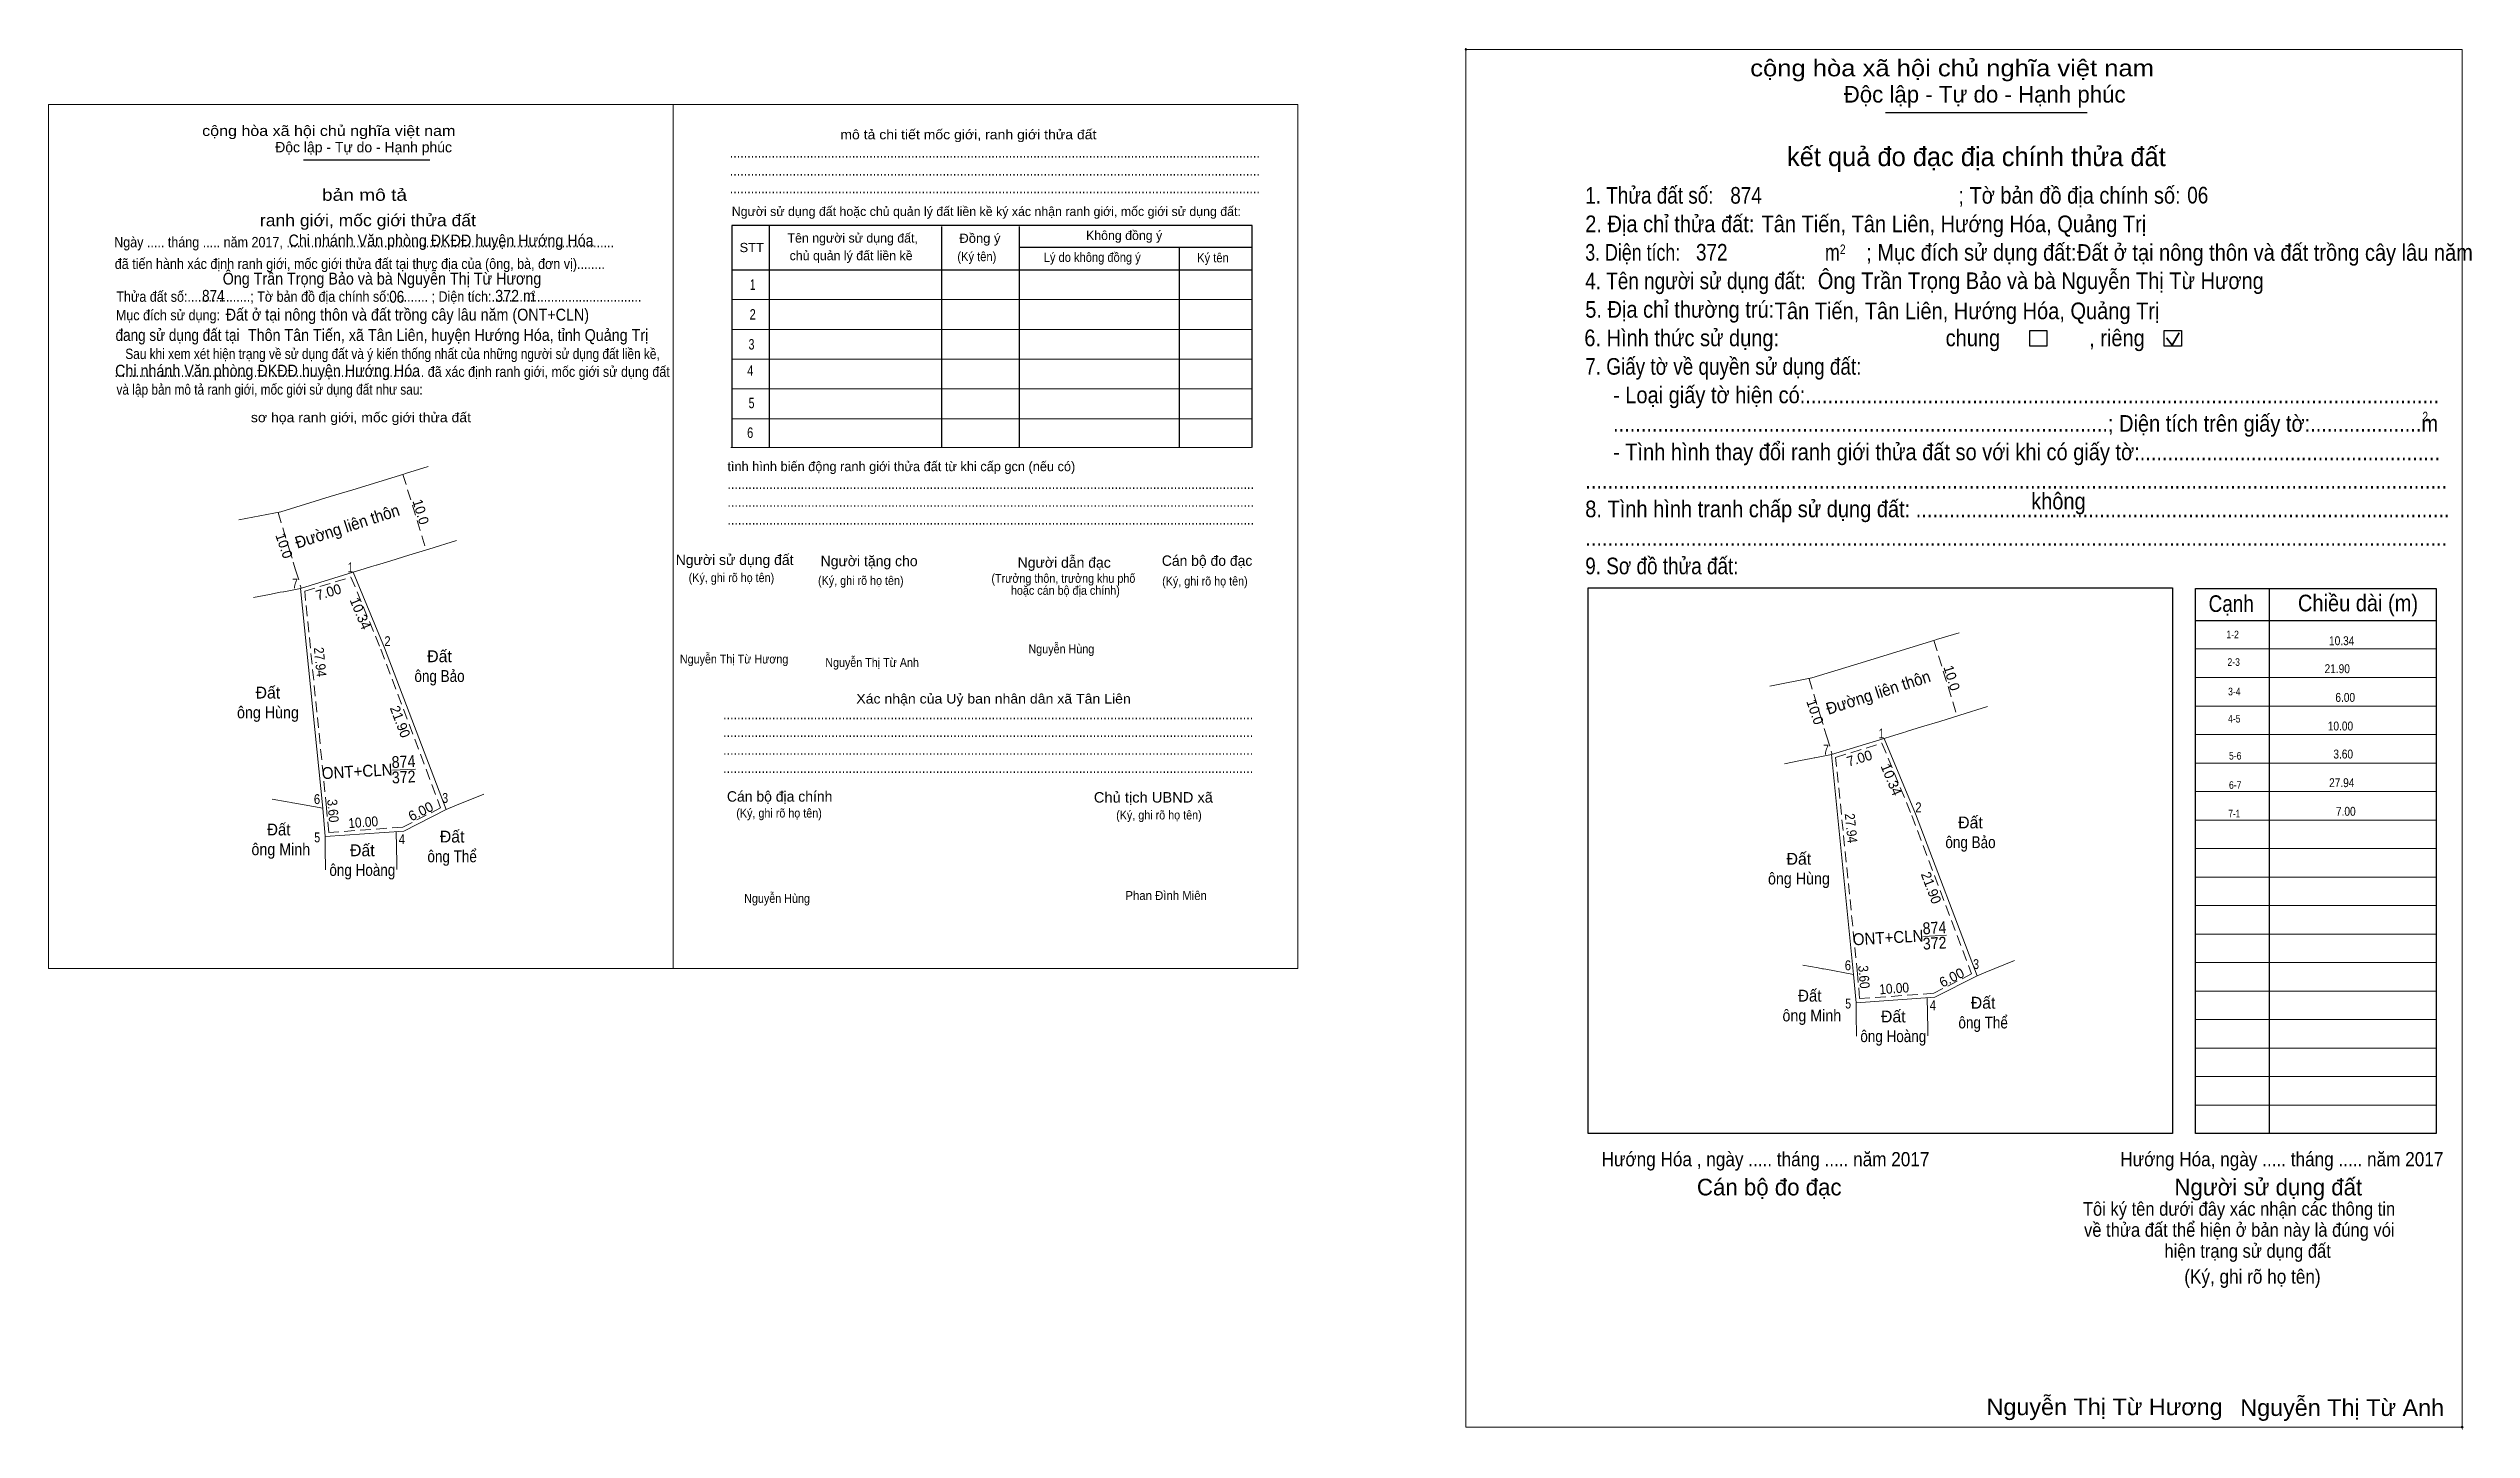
# Model space of a CAD drawing. Header units: metres. Extents: x 548693 to 549631, y 1838175 to 1838407.
# Drawn here: x 548692.9 to 549100.9, y 1838174.6 to 1838407.1 of the extents above; entities that cross this region are included whole.
import ezdxf
from ezdxf.enums import TextEntityAlignment as Align

# ---------------------------------------------------------------- set-up
doc = ezdxf.new("R2010")
doc.units = ezdxf.units.M
doc.header["$LTSCALE"] = 0.6
doc.header["$PDMODE"] = 32
doc.header["$PDSIZE"] = 0.3
doc.linetypes.add('DOTTED', pattern=[1.5, 0.3, -1.2])
doc.linetypes.add('MEDIUM_DASHED', pattern=[4.5, 3, -1.5])
for name, color, linetype, lineweight in [('1', 7, 'DOTTED', 13), ('15', 7, 'Continuous', 13), ('63', 7, 'Continuous', 13), ('7', 7, 'Continuous', 13)]:
    doc.layers.add(name, color=color, linetype=linetype, lineweight=lineweight)
for name, color, linetype in [('25', 7, 'Continuous'), ('30', 7, 'Continuous'), ('6', 7, 'Continuous')]:
    doc.layers.add(name, color=color, linetype=linetype)

msp = doc.modelspace()

# ---------------------------------------------------------------- texts
at = {"layer": '1'}
for s, height, width, p in [('Hướng Hóa , ngày ..... tháng ..... năm 2017', 2.4, 0.9, (548954.44, 1838218.87)), ('Nguyễn Thị Từ Hương', 2.8, 1.05, (549019.27, 1838176.97)), ('Nguyễn Thị Từ Anh', 2.8, 1.05, (549061.99, 1838176.84))]:
    msp.add_text(s, height=height, dxfattribs=dict(at, width=width)).set_placement(p)
at = {"layer": '15'}
for s, rotation, width, p in [('Đường liên thôn', 18.011, 0.95, (548743.5514, 1838325.6817)), ('Đường liên thôn', 18.011, 0.95, (549001.3364, 1838297.7034)), ('ONT+CLN', 3.193, 0.95, (548744.9644, 1838284.3727)), ('874', 3.193, 0.9, (548752.7794, 1838286.0099)), ('372', 3.193, 0.9, (548752.8044, 1838283.4296)), ('874', 3.193, 0.9, (549010.5594, 1838258.0299)), ('ONT+CLN', 3.193, 0.95, (549002.7444, 1838256.3927)), ('372', 3.193, 0.9, (549010.5844, 1838255.4496))]:
    msp.add_text(s, height=1.996, rotation=rotation, dxfattribs=dict(at, width=width)).set_placement(p, align=Align.CENTER)
for rotation, p in [(286.887, (548754.8388, 1838328.8216)), (289.056, (548731.8258, 1838323.0866)), (286.887, (549012.6158, 1838300.8516)), (289.056, (548989.6041, 1838295.1116))]:
    msp.add_text('10.0', height=1.664, rotation=rotation, dxfattribs=at).set_placement(p, align=Align.CENTER)
for p in [(548758.785, 1838303.75), (548729.885, 1838297.63), (549016.565, 1838275.77), (548745.785, 1838271.08), (548760.905, 1838273.39), (548987.665, 1838269.65), (549018.685, 1838245.41), (549003.565, 1838243.1)]:
    msp.add_text('Đất', height=1.996, dxfattribs=at).set_placement(p, align=Align.CENTER)
for s, width, p in [('ông Bảo', 0.85, (548758.785, 1838300.42)), ('ông Hùng', 0.9, (548729.895, 1838294.3)), ('Đất ', 0.95, (548732.075, 1838274.58)), ('ông Minh', 0.9, (548732.065, 1838271.25)), ('ông Thể', 0.85, (548760.91, 1838270.06)), ('ông Bảo', 0.85, (549016.565, 1838272.44)), ('ông Hoàng', 0.85, (548745.79, 1838267.76)), ('ông Hùng', 0.9, (548987.675, 1838266.32)), ('Đất ', 0.95, (548989.855, 1838246.6)), ('ông Minh', 0.9, (548989.85, 1838243.27)), ('ông Thể', 0.85, (549018.695, 1838242.08)), ('ông Hoàng', 0.85, (549003.565, 1838239.78))]:
    msp.add_text(s, height=1.996, dxfattribs=dict(at, width=width)).set_placement(p, align=Align.CENTER)
at = {"layer": '25', "width": 0.9}
for s, p in [('Chi nhánh Văn phòng ĐKĐĐ huyện Hướng Hóa', (548733.36, 1838373.75)), ('Đất ở tại nông thôn và đất trồng cây lâu năm (ONT+CLN)', (548722.78, 1838361.27)), ('Chi nhánh Văn phòng ĐKĐĐ huyện Hướng Hóa', (548704.16, 1838351.83))]:
    msp.add_text(s, height=2, dxfattribs=at).set_placement(p)
at = {"layer": '30'}
for s, width, p in [('1-2', 0.85, (549061.75, 1838307.77)), ('1-2', 0.85, (549061.75, 1838307.77)), ('2-3', 0.85, (549061.93, 1838303.13)), ('2-3', 0.85, (549061.93, 1838303.13)), ('3-4', 0.85, (549062.04, 1838298.17)), ('3-4', 0.85, (549062.04, 1838298.17)), ('4-5', 0.85, (549062.03, 1838293.59)), ('4-5', 0.85, (549062.03, 1838293.59)), ('5-6', 0.85, (549062.19, 1838287.35)), ('6-7', 0.85, (549062.19, 1838282.43)), ('7-1', 0.8, (549061.97, 1838277.62))]:
    msp.add_text(s, height=1.28, dxfattribs=dict(at, width=width)).set_placement(p, align=Align.RIGHT)
at = {"layer": '6', "width": 0.9}
for s, height, p in [('Đất ở tại nông thôn và đất trồng cây lâu năm', 2.8, (549034.5, 1838371.33)), ('Ông Trần Trọng Bảo và bà Nguyễn Thị Từ Hương', 2, (548722.28, 1838367.33)), ('Ông Trần Trọng Bảo và bà Nguyễn Thị Từ Hương', 2.8, (548990.86, 1838366.57))]:
    msp.add_text(s, height=height, dxfattribs=at).set_placement(p)
at = {"layer": '63'}
for s, height, width, p in [(' 7', 1.664, 0.8, (548734.95, 1838316.17)), (' 1', 1.664, 0.75, (548744.26, 1838318.89)), (' 2', 1.664, 0.85, (548750.55, 1838306.45)), ('10.34', 1.5, 0.85, (549081.2, 1838306.61)), ('21.90', 1.5, 0.85, (549080.45, 1838301.9)), ('6.00', 1.5, 0.85, (549081.32, 1838297.07)), (' 1', 1.664, 0.75, (549002.04, 1838290.91)), ('10.00', 1.5, 0.85, (549080.99, 1838292.25)), (' 7', 1.664, 0.8, (548992.73, 1838288.19)), ('3.60', 1.5, 0.85, (549080.98, 1838287.53)), ('27.94', 1.5, 0.85, (549081.21, 1838282.71)), (' 6', 1.664, 0.85, (548738.68, 1838279.86)), (' 3', 1.664, 0.8, (548760.23, 1838280.06)), (' 2', 1.664, 0.85, (549008.33, 1838278.47)), ('7.00', 1.5, 0.85, (549081.42, 1838277.89)), (' 5', 1.664, 0.8, (548738.68, 1838273.42)), (' 4', 1.664, 0.85, (548752.98, 1838273.11)), (' 6', 1.664, 0.85, (548996.45, 1838251.88)), (' 3', 1.664, 0.8, (549018, 1838252.08)), (' 5', 1.664, 0.8, (548996.46, 1838245.44)), (' 4', 1.664, 0.85, (549010.75, 1838245.13))]:
    msp.add_text(s, height=height, dxfattribs=dict(at, width=width)).set_placement(p, align=Align.RIGHT)
for s, height, rotation, p in [('7.00', 1.664, 17.037, (548740.3313, 1838314.7624)), ('10.34', 1.664, 292.449, (548744.6866, 1838311.6426)), ('21.90', 1.663, 290.868, (548751.3836, 1838293.4463)), ('7.00', 1.664, 17.037, (548998.1063, 1838286.7809)), ('10.34', 1.664, 292.449, (549002.4646, 1838283.6676)), ('6.00', 1.664, 26.864, (548755.9991, 1838277.898)), ('21.90', 1.663, 290.868, (549009.1617, 1838265.4713)), ('6.00', 1.664, 26.864, (549013.7741, 1838249.9154))]:
    msp.add_text(s, height=height, rotation=rotation, dxfattribs=at).set_placement(p, align=Align.CENTER)
at = {"layer": '63', "width": 0.9}
for s, rotation, p in [('27.94', 275.792, (548737.8627, 1838303.6889)), ('3.60', 274.777, (548740.0318, 1838278.6543)), ('10.00', 4.073, (548745.9909, 1838275.976)), ('27.94', 275.792, (548995.6422, 1838275.7139)), ('3.60', 274.777, (548997.8113, 1838250.6793)), ('10.00', 4.073, (549003.7659, 1838247.9956))]:
    msp.add_text(s, height=1.664, rotation=rotation, dxfattribs=at).set_placement(p, align=Align.CENTER)
at = {"layer": '7'}
for s, height, width, p in [('cộng hòa xã hội chủ nghĩa việt nam', 2.8, 1.15, (548979.48, 1838402.39)), ('cộng hòa xã hội chủ nghĩa việt nam', 2.8, 1.15, (548979.48, 1838402.39)), ('cộng hòa xã hội chủ nghĩa việt nam', 1.756, 1.15, (548718.82, 1838392.35)), ('........................................................................................................................................................', 1.756, 0.9, (548807.66, 1838388.71)), ('........................................................................................................................................................', 1.756, 0.9, (548807.66, 1838385.67)), ('........................................................................................................................................................', 1.756, 0.9, (548807.66, 1838382.67)), ('1. Thửa đất số:', 2.8, 0.85, (548951.7, 1838380.95)), ('1. Thửa đất số:', 2.8, 0.85, (548951.7, 1838380.95)), ('874', 2.8, 0.85, (548976.12, 1838380.95)), ('; Tờ bản đồ địa chính số:', 2.8, 0.9, (549014.52, 1838380.95)), ('; Tờ bản đồ địa chính số:', 2.8, 0.9, (549014.52, 1838380.95)), ('06', 2.8, 0.85, (549053.06, 1838380.99)), ('2. Địa chỉ thửa đất:', 2.8, 0.9, (548951.7, 1838376.15)), ('2. Địa chỉ thửa đất:', 2.8, 0.9, (548951.7, 1838376.15)), ('Tân Tiến, Tân Liên, Hướng Hóa, Quảng Trị', 2.8, 0.9, (548981.38, 1838376.15)), ('Ngày ..... tháng ..... năm 2017, ..............................................................................................', 1.755, 0.9, (548704, 1838373.59)), ('STT', 1.555, 1.05, (548809.3, 1838372.79)), ('Đồng ý', 1.555, 1.05, (548846.32, 1838374.35)), ('3. Diện tích:', 2.8, 0.8, (548951.7, 1838371.35)), ('3. Diện tích:', 2.8, 0.8, (548951.7, 1838371.35)), ('372', 2.8, 0.85, (548970.34, 1838371.37)), ('2', 1.6, 0.8, (548994.58, 1838372.47)), ('2', 1.6, 0.8, (548994.58, 1838372.47)), ('; Mục đích sử dụng đất:', 2.8, 0.9, (548999, 1838371.35)), ('; Mục đích sử dụng đất:', 2.8, 0.9, (548999, 1838371.35)), (' đã tiến hành xác định ranh giới, mốc giới thửa đất tại thực địa của (ông, bà, đơn vị)........', 1.756, 0.9, (548703.52, 1838369.95)), ('(Ký tên)', 1.555, 0.9, (548845.98, 1838371.27)), ('Lý do không đồng ý', 1.555, 0.9, (548860.52, 1838371.15)), ('Ký tên', 1.555, 0.9, (548886.36, 1838371.07)), ('m', 2.8, 0.8, (548992.06, 1838371.35)), ('m', 2.8, 0.8, (548992.06, 1838371.35)), ('Thửa đất số:..................; Tờ bản đồ địa chính số:........... ; Diện tích:...........................................', 1.756, 0.9, (548704.36, 1838364.43)), ('874', 2, 0.85, (548718.8, 1838364.43)), ('06', 2, 0.85, (548750.32, 1838364.27)), ('372 m', 2, 0.9, (548768.16, 1838364.43)), ('2', 0.7999, 0.8, (548774.32, 1838365.48)), ('4. Tên người sử dụng đất:', 2.8, 0.85, (548951.7, 1838366.55)), ('4. Tên người sử dụng đất:', 2.8, 0.85, (548951.7, 1838366.55)), ('Mục đích sử dụng:', 1.76, 0.9, (548704.28, 1838361.31)), ('5. Địa chỉ thường trú:', 2.8, 0.9, (548951.7, 1838361.75)), ('5. Địa chỉ thường trú:', 2.8, 0.9, (548951.7, 1838361.75)), ('Tân Tiến, Tân Liên, Hướng Hóa, Quảng Trị', 2.8, 0.9, (548983.6, 1838361.5)), ('đang sử dụng đất tại ', 2, 0.85, (548704.24, 1838357.83)), ('Thôn Tân Tiến, xã Tân Liên, huyện Hướng Hóa, tỉnh Quảng Trị', 2, 0.9, (548726.52, 1838357.83)), ('6. Hình thức sử dụng:', 2.8, 0.9, (548951.54, 1838356.95)), ('6. Hình thức sử dụng:', 2.8, 0.9, (548951.54, 1838356.95)), ('chung                , riêng', 2.8, 0.9, (549012.38, 1838356.95)), ('chung                , riêng', 2.8, 0.9, (549012.38, 1838356.95)), ('......................................................................................... đã xác định ranh giới, mốc giới sử dụng đất', 1.752, 0.9, (548704.08, 1838351.79)), ('Sau khi xem xét hiện trạng về sử dụng đất và ý kiến thống nhất của những người sử dụng đất liền kề,', 1.756, 0.85, (548705.88, 1838354.79)), ('7. Giấy tờ về quyền sử dụng đất:', 2.8, 0.85, (548951.7, 1838352.15)), ('7. Giấy tờ về quyền sử dụng đất:', 2.8, 0.85, (548951.7, 1838352.15)), (' và lập bản mô tả ranh giới, mốc giới sử dụng đất như sau:', 1.756, 0.85, (548703.84, 1838348.79)), ('     - Loại giấy tờ hiện có:..................................................................................................................', 2.8, 0.9, (548951.7, 1838347.35)), ('     - Loại giấy tờ hiện có:..................................................................................................................', 2.8, 0.9, (548951.7, 1838347.35)), ('     .........................................................................................; Diện tích trên giấy tờ:....................m', 2.8, 0.9, (548951.7, 1838342.55)), ('     .........................................................................................; Diện tích trên giấy tờ:....................m', 2.8, 0.9, (548951.7, 1838342.55)), ('2', 1.6, 0.8, (549092.66, 1838344.31)), ('2', 1.6, 0.8, (549092.66, 1838344.31)), ('     - Tình hình thay đổi ranh giới thửa đất so với khi có giấy tờ:......................................................', 2.8, 0.9, (548951.7, 1838337.75)), ('.......................................................................................................................................................', 1.756, 0.9, (548807.26, 1838332.91)), ('...........................................................................................................................................................', 2.8, 0.9, (548951.7, 1838332.95)), ('.......................................................................................................................................................', 1.756, 0.9, (548807.26, 1838329.91)), ('8. Tình hình tranh chấp sử dụng đất: ................................................................................................', 2.8, 0.9, (548951.7, 1838328.15)), ('8. Tình hình tranh chấp sử dụng đất: ................................................................................................', 2.8, 0.9, (548951.7, 1838328.15)), ('không', 2.8, 0.9, (549026.78, 1838329.47)), ('không', 2.8, 0.9, (549026.78, 1838329.47)), ('.......................................................................................................................................................', 1.756, 0.9, (548807.26, 1838326.91)), ('9. Sơ đồ thửa đất:', 2.8, 0.85, (548951.7, 1838318.55)), ('9. Sơ đồ thửa đất:', 2.8, 0.85, (548951.7, 1838318.55)), ('...........................................................................................................................................................', 2.8, 0.9, (548951.7, 1838323.35)), ('...........................................................................................................................................................', 2.8, 0.9, (548951.7, 1838323.35)), ('(Ký, ghi rõ họ tên)', 1.505, 0.9, (548800.74, 1838317.23)), ('(Ký, ghi rõ họ tên)', 1.505, 0.9, (548822.52, 1838316.75)), ('(Ký, ghi rõ họ tên)', 1.505, 0.9, (548880.46, 1838316.65)), ('Cạnh', 2.8, 0.85, (549056.66, 1838312.21)), ('Cạnh', 2.8, 0.85, (549056.66, 1838312.21)), ('Chiều dài (m)', 2.8, 0.9, (549071.7, 1838312.31)), ('Chiều dài (m)', 2.8, 0.9, (549071.7, 1838312.31)), ('Nguyễn Thị Từ Hương', 1.5, 0.9, (548799.26, 1838303.53)), ('Nguyễn Thị Từ Anh', 1.5, 0.9, (548823.74, 1838302.95)), ('Nguyễn Hùng', 1.505, 0.9, (548857.95, 1838305.23)), ('........................................................................................................................................................', 1.756, 0.9, (548806.54, 1838294.15)), ('........................................................................................................................................................', 1.756, 0.9, (548806.54, 1838291.15)), ('........................................................................................................................................................', 1.756, 0.9, (548806.54, 1838288.15)), ('........................................................................................................................................................', 1.756, 0.9, (548806.54, 1838285.11)), ('Chủ tịch UBND xã', 1.76, 1.05, (548868.96, 1838280.11)), ('(Ký, ghi rõ họ tên)', 1.505, 0.9, (548808.76, 1838277.59)), ('(Ký, ghi rõ họ tên)', 1.505, 0.9, (548872.72, 1838277.27)), ('Nguyễn Hùng', 1.505, 0.9, (548810.08, 1838263.23)), ('Phan Đình Miên', 1.505, 0.95, (548874.28, 1838263.71)), ('Hướng Hóa, ngày ..... tháng ..... năm 2017', 2.4, 0.9, (549041.78, 1838218.87)), ('(Ký, ghi rõ họ tên)', 2.4, 0.9, (549052.56, 1838199.11)), ('(Ký, ghi rõ họ tên)', 2.4, 0.9, (549052.56, 1838199.11))]:
    msp.add_text(s, height=height, dxfattribs=dict(at, width=width)).set_placement(p)
for s, height, p in [('Độc lập - Tự do - Hạnh phúc', 2.8, (548995.22, 1838397.97)), ('Độc lập - Tự do - Hạnh phúc', 2.8, (548995.22, 1838397.97)), ('Độc lập - Tự do - Hạnh phúc', 1.756, (548731.12, 1838389.59)), ('Người sử dụng đất hoặc chủ quản lý đất liền kề ký xác nhận ranh giới, mốc giới sử dụng đất:', 1.555, (548808, 1838378.87)), ('Tên người sử dụng đất,', 1.555, (548817.38, 1838374.39)), ('Không đồng ý', 1.555, (548867.64, 1838374.83)), ('chủ quản lý đất liền kề', 1.555, (548817.74, 1838371.43)), ('tình hình biến động ranh giới thửa đất từ khi cấp gcn (nếu có)', 1.605, (548807.26, 1838335.91)), ('Người sử dụng đất', 1.756, (548798.56, 1838320.11)), ('Người tặng cho', 1.76, (548822.95, 1838319.91)), ('Người dẫn đạc', 1.76, (548856.13, 1838319.65)), ('Cán bộ đo đạc', 1.752, (548880.4, 1838319.97)), ('Cán bộ địa chính', 1.756, (548807.18, 1838280.27)), ('Cán bộ đo đạc', 2.8, (548970.5, 1838213.97)), ('Cán bộ đo đạc', 2.8, (548970.5, 1838213.97)), ('Người sử dụng đất', 2.8, (549050.9, 1838213.97)), ('Người sử dụng đất', 2.8, (549050.9, 1838213.97))]:
    msp.add_text(s, height=height, dxfattribs=at).set_placement(p)
for s, height, width, p in [('mô tả chi tiết mốc giới, ranh giới thửa đất', 1.605, 1.1, (548847.83, 1838391.79)), ('bản mô tả', 2.007, 1.2, (548746.15, 1838381.43)), ('ranh giới, mốc giới thửa đất', 2.007, 1.1, (548746.73, 1838377.15)), ('1', 1.756, 0.7, (548811.505, 1838366.43)), ('2', 1.756, 0.8, (548811.515, 1838361.43)), ('3', 1.756, 0.75, (548811.315, 1838356.39)), ('4', 1.756, 0.8, (548811.12, 1838351.99)), ('sơ họa ranh giới, mốc giới thửa đất', 1.605, 1.1, (548745.555, 1838344.15)), ('5', 1.756, 0.75, (548811.325, 1838346.51)), ('6', 1.756, 0.8, (548811.095, 1838341.51)), ('(Trưởng thôn, trưởng khu phố', 1.505, 0.9, (548863.83, 1838317.11)), ('hoặc cán bộ địa chính)', 1.505, 0.9, (548864.165, 1838315.09)), ('Xác nhận của Uỷ ban nhân dân xã Tân Liên', 1.61, 1.1, (548852.07, 1838296.79)), ('Tôi ký tên dưới đây xác nhận các thông tin', 2.313, 0.9, (549061.785, 1838210.55)), ('Tôi ký tên dưới đây xác nhận các thông tin', 2.313, 0.9, (549061.785, 1838210.55)), ('về thửa đất thể hiện ở bản này là đúng vói', 2.313, 0.9, (549061.83, 1838207.01)), ('về thửa đất thể hiện ở bản này là đúng vói', 2.313, 0.9, (549061.83, 1838207.01)), ('hiện trạng sử dụng đất', 2.313, 0.9, (549063.23, 1838203.47)), ('hiện trạng sử dụng đất', 2.313, 0.9, (549063.23, 1838203.47))]:
    msp.add_text(s, height=height, dxfattribs=dict(at, width=width)).set_placement(p, align=Align.CENTER)
for s, height, p in [('kết quả đo đạc địa chính thửa đất', 3.2, (549017.555, 1838387.27)), ('kết quả đo đạc địa chính thửa đất', 3.2, (549017.555, 1838387.27)), ('.', 0.8002, (549099.3673, 1838174.55)), ('.', 0.8002, (549099.3673, 1838174.55))]:
    msp.add_text(s, height=height, dxfattribs=at).set_placement(p, align=Align.CENTER)

# ---------------------------------------------------------------- linework, layer by layer
at = {"layer": '15'}
for p, q in [((548744.18, 1838332.79), (548752.79, 1838335.43)), ((548752.79, 1838335.43), (548753.08, 1838335.52)), ((548753.08, 1838335.52), (548756.9, 1838336.69)), ((548724.99, 1838327.69), (548732.08, 1838329.08)), ((548732.08, 1838329.08), (548740.37, 1838331.62)), ((548740.37, 1838331.62), (548744.18, 1838332.79)), ((548750.56, 1838320.82), (548753.6, 1838321.75)), ((548753.6, 1838321.75), (548756.98, 1838322.8)), ((548756.98, 1838322.8), (548761.67, 1838324.24)), ((548735.36, 1838316.17), (548744.26, 1838318.89)), ((548744.26, 1838318.89), (548745.34, 1838319.22)), ((548749.52, 1838306.17), (548744.26, 1838318.89)), ((548745.34, 1838319.22), (548747.33, 1838319.84)), ((548747.33, 1838319.84), (548748.09, 1838320.06)), ((548748.09, 1838320.06), (548748.18, 1838320.09)), ((548748.18, 1838320.09), (548750.56, 1838320.82)), ((548727.46, 1838314.63), (548730.16, 1838315.16)), ((548739.11, 1838279.16), (548735.36, 1838316.17)), ((549010.86, 1838307.54), (549014.68, 1838308.71)), ((548998.15, 1838303.64), (549001.96, 1838304.81)), ((549001.96, 1838304.81), (549010.57, 1838307.45)), ((549010.57, 1838307.45), (549010.86, 1838307.54)), ((548982.77, 1838299.71), (548989.86, 1838301.1)), ((548989.86, 1838301.1), (548998.15, 1838303.64)), ((549005.96, 1838292.11), (549008.34, 1838292.84)), ((549008.34, 1838292.84), (549011.38, 1838293.77)), ((549011.38, 1838293.77), (549014.76, 1838294.82)), ((549014.76, 1838294.82), (549019.45, 1838296.26)), ((548993.14, 1838288.19), (549002.04, 1838290.91)), ((549002.04, 1838290.91), (549003.12, 1838291.24)), ((549007.3, 1838278.19), (549002.04, 1838290.91)), ((549003.12, 1838291.24), (549005.11, 1838291.86)), ((549005.11, 1838291.86), (549005.87, 1838292.08)), ((549005.87, 1838292.08), (549005.96, 1838292.11)), ((548750.89, 1838285.54), (548754.74, 1838285.76)), ((548985.24, 1838286.65), (548987.94, 1838287.18)), ((548996.89, 1838251.18), (548993.14, 1838288.19)), ((548730.58, 1838280.7), (548733.12, 1838280.24)), ((548730.58, 1838280.7), (548733.12, 1838280.24)), ((548730.58, 1838280.7), (548733.12, 1838280.24)), ((548730.58, 1838280.7), (548733.12, 1838280.24)), ((548733.12, 1838280.24), (548733.87, 1838280.11)), ((548733.12, 1838280.24), (548733.87, 1838280.11)), ((548733.12, 1838280.24), (548733.87, 1838280.11)), ((548733.12, 1838280.24), (548733.87, 1838280.11)), ((548733.87, 1838280.11), (548734.04, 1838280.09)), ((548733.87, 1838280.11), (548734.04, 1838280.09)), ((548733.87, 1838280.11), (548734.04, 1838280.09)), ((548733.87, 1838280.11), (548734.04, 1838280.09)), ((548739.11, 1838279.16), (548739.51, 1838274.39)), ((548752.79, 1838275.32), (548739.51, 1838274.39)), ((548739.51, 1838274.39), (548739.52, 1838273.22)), ((548739.52, 1838273.22), (548739.53, 1838272.21)), ((548739.53, 1838272.21), (548739.59, 1838269.03)), ((548751.47, 1838275.25), (548751.53, 1838272.63)), ((548751.53, 1838272.63), (548751.6, 1838269.97)), ((548739.59, 1838269.03), (548739.59, 1838268.76)), ((548751.6, 1838269.97), (548751.61, 1838269.46)), ((548751.61, 1838269.46), (548751.62, 1838268.84)), ((549008.67, 1838257.56), (549012.52, 1838257.78)), ((548988.36, 1838252.72), (548990.9, 1838252.26)), ((548988.36, 1838252.72), (548990.9, 1838252.26)), ((548988.36, 1838252.72), (548990.9, 1838252.26)), ((548988.36, 1838252.72), (548990.9, 1838252.26)), ((548990.9, 1838252.26), (548991.65, 1838252.13)), ((548990.9, 1838252.26), (548991.65, 1838252.13)), ((548990.9, 1838252.26), (548991.65, 1838252.13)), ((548990.9, 1838252.26), (548991.65, 1838252.13)), ((548991.65, 1838252.13), (548991.82, 1838252.11)), ((548991.65, 1838252.13), (548991.82, 1838252.11)), ((548991.65, 1838252.13), (548991.82, 1838252.11)), ((548991.65, 1838252.13), (548991.82, 1838252.11)), ((548996.89, 1838251.18), (548997.29, 1838246.41)), ((549010.57, 1838247.34), (548997.29, 1838246.41)), ((548997.29, 1838246.41), (548997.3, 1838245.24)), ((548997.3, 1838245.24), (548997.31, 1838244.23)), ((548997.31, 1838244.23), (548997.37, 1838241.05)), ((549009.25, 1838247.27), (549009.31, 1838244.65)), ((549009.31, 1838244.65), (549009.38, 1838241.99)), ((548997.37, 1838241.05), (548997.37, 1838240.78)), ((549009.38, 1838241.99), (549009.39, 1838241.48)), ((549009.39, 1838241.48), (549009.4, 1838240.86))]:
    msp.add_line(p, q, dxfattribs=at)
at = {"layer": '15', "linetype": 'MEDIUM_DASHED'}
for p, q in [((548752.62, 1838335.37), (548756.53, 1838322.66)), ((548734.56, 1838319.31), (548735.5, 1838316.2)), ((549010.4, 1838307.39), (549014.31, 1838294.68)), ((548992.34, 1838291.33), (548993.28, 1838288.22))]:
    msp.add_line(p, q, dxfattribs=at)
for points in [[(548731.61, 1838328.93), (548733.12, 1838323.95), (548733.44, 1838322.98)], [(548733.44, 1838322.98), (548734.17, 1838320.58), (548734.56, 1838319.31)], [(548989.39, 1838300.95), (548990.9, 1838295.97), (548991.22, 1838295)], [(548991.22, 1838295), (548991.95, 1838292.6), (548992.34, 1838291.33)]]:
    msp.add_lwpolyline(points, dxfattribs=at)
at = {"layer": '15'}
for points in [[(548730.16, 1838315.16), (548731.98, 1838315.51), (548732.49, 1838315.6)], [(548732.49, 1838315.6), (548732.58, 1838315.62), (548735.36, 1838316.17)], [(548987.94, 1838287.18), (548989.76, 1838287.53), (548990.27, 1838287.62)], [(548990.27, 1838287.62), (548990.36, 1838287.64), (548993.14, 1838288.19)], [(548734.04, 1838280.09), (548734.43, 1838280.02), (548739.11, 1838279.16)], [(548734.04, 1838280.09), (548734.43, 1838280.02), (548739.11, 1838279.16)], [(548734.04, 1838280.09), (548734.43, 1838280.02), (548739.11, 1838279.16)], [(548734.04, 1838280.09), (548734.43, 1838280.02), (548739.11, 1838279.16)], [(548991.82, 1838252.11), (548992.21, 1838252.04), (548996.89, 1838251.18)], [(548991.82, 1838252.11), (548992.21, 1838252.04), (548996.89, 1838251.18)], [(548991.82, 1838252.11), (548992.21, 1838252.04), (548996.89, 1838251.18)], [(548991.82, 1838252.11), (548992.21, 1838252.04), (548996.89, 1838251.18)]]:
    msp.add_lwpolyline(points, dxfattribs=at)
at = {"layer": '63'}
for p, q in [((548749.52, 1838306.17), (548759.89, 1838278.93)), ((548761.37, 1838279.54), (548766.22, 1838281.52)), ((548752.79, 1838275.32), (548759.89, 1838278.93)), ((548759.89, 1838278.93), (548761.37, 1838279.54)), ((549007.3, 1838278.19), (549017.67, 1838250.95)), ((549017.67, 1838250.95), (549019.15, 1838251.56)), ((549019.15, 1838251.56), (549024, 1838253.54)), ((549010.57, 1838247.34), (549017.67, 1838250.95))]:
    msp.add_line(p, q, dxfattribs=at)
at = {"layer": '63', "linetype": 'MEDIUM_DASHED'}
for points in [[(548736.08, 1838315.69), (548743.88, 1838318.09), (548748.9, 1838305.92), (548758.96, 1838279.23), (548752.6, 1838275.98), (548740.12, 1838275.08), (548739.77, 1838279.24)], [(548993.86, 1838287.71), (549001.66, 1838290.11), (549006.68, 1838277.94), (549016.74, 1838251.25), (549010.38, 1838248), (548997.9, 1838247.1), (548997.55, 1838251.26)]]:
    msp.add_lwpolyline(points, close=True, dxfattribs=at)
at = {"layer": '7', "lineweight": 25}
for p, q in [((549002.27, 1838396.29), (549036.19, 1838396.29)), ((549002.27, 1838396.29), (549036.19, 1838396.29)), ((548735.88, 1838388.35), (548757.15, 1838388.35)), ((548814.3, 1838377.25), (548814.3, 1838339.89)), ((548843.32, 1838377.1), (548843.32, 1838339.89)), ((548856.41, 1838377.1), (548856.41, 1838339.89)), ((548808, 1838369.83), (548895.64, 1838369.83)), ((548856.41, 1838373.64), (548895.64, 1838373.64)), ((548883.35, 1838373.64), (548883.35, 1838339.89)), ((549066.83, 1838316.13), (549066.83, 1838224.37)), ((549066.83, 1838316.13), (549066.83, 1838224.37)), ((549054.43, 1838310.77), (549094.99, 1838310.77)), ((549054.43, 1838310.77), (549094.99, 1838310.77))]:
    msp.add_line(p, q, dxfattribs=at)
at = {"layer": '7'}
for p, q in [((548808, 1838364.81), (548895.64, 1838364.81)), ((548808, 1838359.79), (548895.64, 1838359.79)), ((548808, 1838354.78), (548895.64, 1838354.78)), ((548808, 1838349.76), (548895.64, 1838349.76)), ((548808, 1838344.74), (548895.64, 1838344.74)), ((548807.85, 1838339.89), (548895.49, 1838339.89)), ((549054.43, 1838305.97), (549094.99, 1838305.97)), ((549054.43, 1838305.97), (549094.99, 1838305.97)), ((549054.43, 1838301.17), (549094.99, 1838301.17)), ((549054.43, 1838301.17), (549094.99, 1838301.17)), ((549054.43, 1838296.37), (549094.99, 1838296.37)), ((549054.43, 1838296.37), (549094.99, 1838296.37)), ((549054.43, 1838291.57), (549094.99, 1838291.57)), ((549054.43, 1838291.57), (549094.99, 1838291.57)), ((549054.43, 1838286.77), (549094.99, 1838286.77)), ((549054.43, 1838286.77), (549094.99, 1838286.77)), ((549054.43, 1838281.97), (549094.99, 1838281.97)), ((549054.43, 1838281.97), (549094.99, 1838281.97)), ((549054.43, 1838277.17), (549094.99, 1838277.17)), ((549054.43, 1838277.17), (549094.99, 1838277.17)), ((549054.43, 1838272.37), (549094.99, 1838272.37)), ((549054.43, 1838267.57), (549094.99, 1838267.57)), ((549054.43, 1838267.57), (549094.99, 1838267.57)), ((549054.43, 1838262.77), (549094.99, 1838262.77)), ((549054.43, 1838262.77), (549094.99, 1838262.77)), ((549054.43, 1838257.97), (549094.99, 1838257.97)), ((549054.43, 1838253.17), (549094.99, 1838253.17)), ((549054.43, 1838253.17), (549094.99, 1838253.17)), ((549054.43, 1838248.37), (549094.99, 1838248.37)), ((549054.43, 1838248.37), (549094.99, 1838248.37)), ((549054.43, 1838243.57), (549094.99, 1838243.57)), ((549054.43, 1838243.57), (549094.99, 1838243.57)), ((549054.43, 1838238.77), (549094.99, 1838238.77)), ((549054.43, 1838238.77), (549094.99, 1838238.77)), ((549054.43, 1838233.97), (549094.99, 1838233.97)), ((549054.43, 1838233.97), (549094.99, 1838233.97)), ((549054.43, 1838229.17), (549094.99, 1838229.17)), ((549054.43, 1838229.17), (549094.99, 1838229.17))]:
    msp.add_line(p, q, dxfattribs=at)
at = {"layer": '7', "lineweight": 35}
for p, q in [((549049.58, 1838358.38), (549050.53, 1838357.13)), ((549049.58, 1838358.38), (549050.53, 1838357.13)), ((549050.53, 1838357.13), (549051.69, 1838359.21)), ((549050.53, 1838357.13), (549051.69, 1838359.21))]:
    msp.add_line(p, q, dxfattribs=at)
at = {"layer": '7'}
for points in [[(548931.62, 1838406.93), (549099.36, 1838406.93), (549099.36, 1838174.93), (548931.62, 1838174.93)], [(548931.62, 1838406.93), (549099.36, 1838406.93), (549099.36, 1838174.93), (548931.62, 1838174.93)], [(548692.94, 1838397.67), (548798.13, 1838397.67), (548798.13, 1838252.18), (548692.94, 1838252.18)], [(548798.13, 1838397.67), (548903.32, 1838397.67), (548903.32, 1838252.18), (548798.13, 1838252.18)], [(548798.13, 1838397.66), (548903.32, 1838397.66), (548903.32, 1838252.18), (548798.13, 1838252.18)]]:
    msp.add_lwpolyline(points, close=True, dxfattribs=at)
at = {"layer": '7', "lineweight": 25}
msp.add_lwpolyline([(548895.64, 1838339.89), (548895.64, 1838377.25), (548808, 1838377.25), (548808, 1838339.89)], dxfattribs=at)
for points in [[(549026.54, 1838359.61), (549029.42, 1838359.61), (549029.42, 1838356.93), (549026.54, 1838356.93)], [(549026.54, 1838359.61), (549029.42, 1838359.61), (549029.42, 1838356.93), (549026.54, 1838356.93)], [(549049.2, 1838359.61), (549052.09, 1838359.61), (549052.09, 1838356.93), (549049.2, 1838356.93)], [(549049.2, 1838359.61), (549052.09, 1838359.61), (549052.09, 1838356.93), (549049.2, 1838356.93)], [(548952.19, 1838316.29), (549050.59, 1838316.29), (549050.59, 1838224.37), (548952.19, 1838224.37)], [(548952.19, 1838316.29), (549050.59, 1838316.29), (549050.59, 1838224.37), (548952.19, 1838224.37)], [(549054.43, 1838316.13), (549094.99, 1838316.13), (549094.99, 1838224.37), (549054.43, 1838224.37)], [(549054.43, 1838316.13), (549094.99, 1838316.13), (549094.99, 1838224.37), (549054.43, 1838224.37)]]:
    msp.add_lwpolyline(points, close=True, dxfattribs=at)
at = {"layer": '7'}
for p in [(548931.62, 1838406.93), (549099.35, 1838174.93)]:
    msp.add_point(p, dxfattribs=at)

msp.set_redraw_order([(e.dxf.handle, doc.entitydb.next_handle()) for e in msp.query("TEXT MTEXT ATTDEF DIMENSION ARC_DIMENSION")])  # texts and dimensions are drawn at this point

doc.saveas('drawing.dxf')
